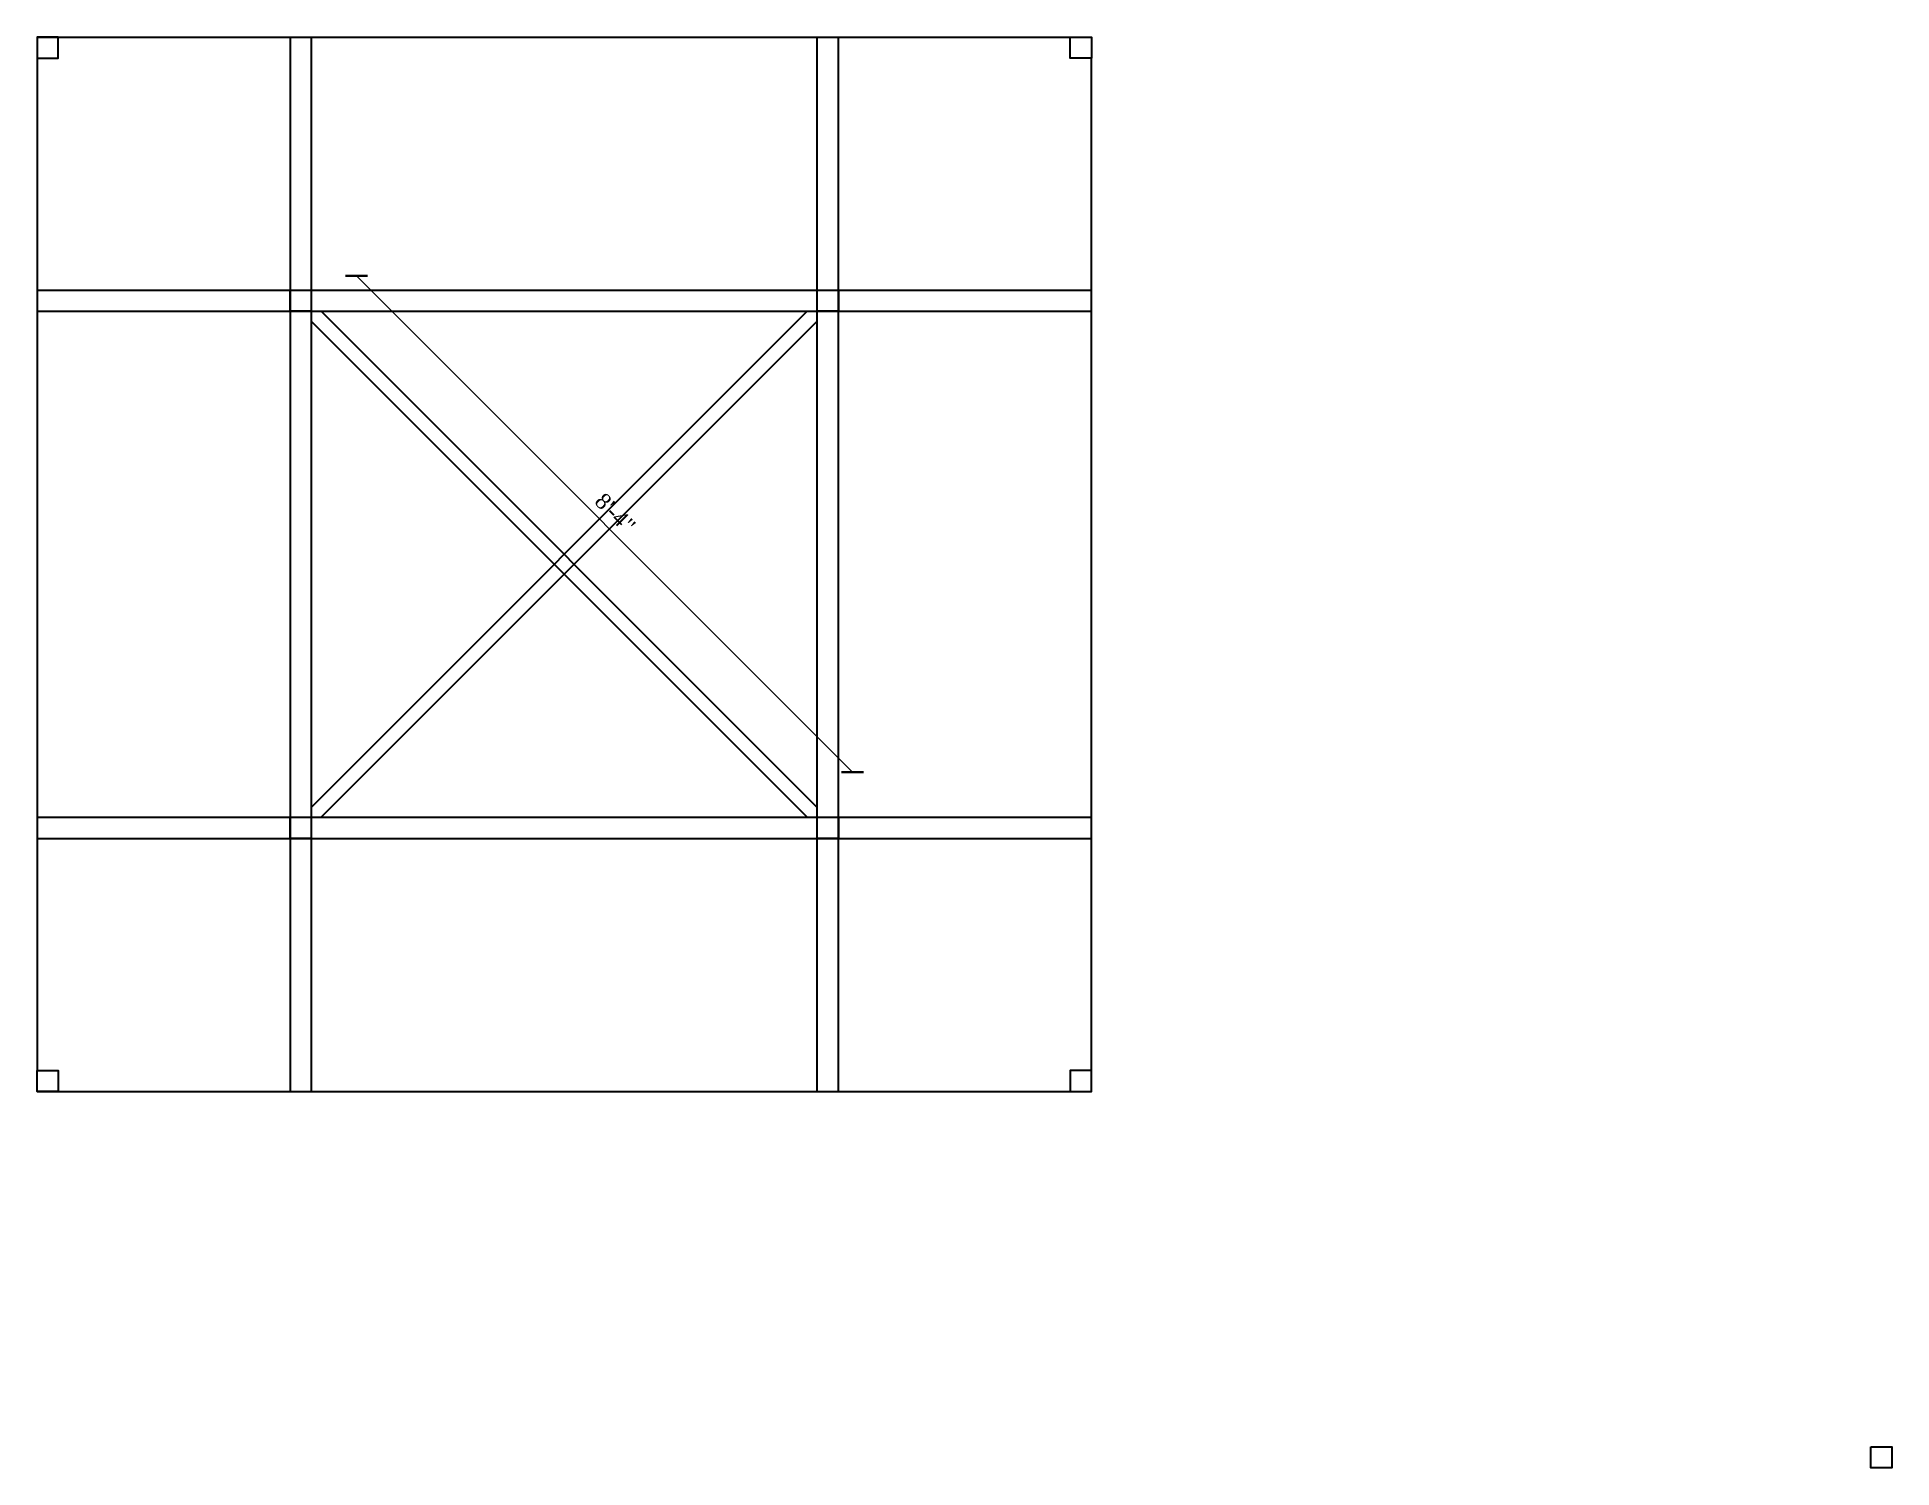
# Model space of a CAD drawing. Header units: inches. Extents: x 45643 to 70559, y -8725 to 1713.
# Drawn here: x 64454.6 to 64718.5, y -7809.8 to -7606.2 of the extents above; entities that cross this region are included whole.
import ezdxf

# ---------------------------------------------------------------- set-up
doc = ezdxf.new("R2010")
doc.units = ezdxf.units.IN
doc.header["$MEASUREMENT"] = 0
doc.layers.add('ELEVATION', color=6, linetype='Continuous', lineweight=30)
doc.styles.get("Standard").update_dxf_attribs({"font": 'times.ttf'})
doc.dimstyles.get("Standard").update_dxf_attribs({"dimtxt": 2.25, "dimasz": 2.25, "dimexe": 0.18, "dimexo": 0.0625, "dimgap": 1, "dimtad": 1, "dimdec": 1, "dimzin": 0, "dimdsep": 46, "dimlunit": 4, "dimtxsty": 'Standard', "dimblk": 'ARCHTICK', "dimcen": 0.09, "dimse1": 1, "dimse2": 1, "dimadec": 0, "dimazin": 0, "dimtfac": 1, "dimtdec": 1, "dimtofl": 0, "dimtmove": 0, "dimatfit": 3, "dimldrblk": 'ARCHTICK', "dimfxl": 1, "dimtolj": 1, "dimtzin": 0, "dimarcsym": 0})

msp = doc.modelspace()

# ---------------------------------------------------------------- blocks, each defined once
blk = doc.blocks.new('_ArchTick')
at = {"color": 0, "linetype": 'ByBlock', "const_width": 0.15}
blk.add_lwpolyline([(-0.5, -0.5), (0.5, 0.5)], dxfattribs=at)
blk = doc.blocks.new('*D1375')
at = {"layer": 'Defpoints', "color": 0, "transparency": 16777216}
for p in [(64500.09, -7640.19), (64495.06, -7645.22), (64565.65, -7715.81)]:
    blk.add_point(p, dxfattribs=at)
at = {"layer": 'ELEVATION', "color": 0, "lineweight": -2, "transparency": 16777216}
blk.add_line((64570.68, -7710.78), (64500.09, -7640.19), dxfattribs=at)
at = {"layer": 'ELEVATION', "color": 0, "lineweight": -2, "transparency": 16777216, "xscale": 2.25, "yscale": 2.25, "zscale": 2.25}
for p, rotation in [((64500.09, -7640.19), 135.0000000000008), ((64570.68, -7710.78), 315.0000000000008)]:
    blk.add_blockref('_ArchTick', p, dxfattribs=dict(at, rotation=rotation))
at = {"layer": 'ELEVATION', "color": 0, "transparency": 16777216, "insert": (64536.9, -7673.97), "char_height": 2.25, "attachment_point": 5, "rotation": 315}
blk.add_mtext('\\A1;8\'-4"', dxfattribs=at)

# ---------------------------------------------------------------- dimensions: what is measured, and where the dimension line sits
at = {"layer": 'ELEVATION'}
dim = msp.add_aligned_dim(p1=(64565.647, -7715.807), p2=(64495.061, -7645.221), distance=-7.112, dimstyle='Standard', dxfattribs=at)
dim.commit()
dim.dimension.update_dxf_attribs({"geometry": '*D1375', "text_midpoint": (64536.899, -7673.969)})

# ---------------------------------------------------------------- linework, layer by layer
at = {"layer": 'ELEVATION'}
for p, q in [((64454.647, -7606.221), (64604.647, -7606.221)), ((64490.647, -7606.221), (64490.647, -7756.221)), ((64493.647, -7606.221), (64493.647, -7756.221)), ((64565.647, -7756.221), (64565.647, -7606.221)), ((64568.647, -7756.221), (64568.647, -7606.221)), ((64454.647, -7609.221), (64454.647, -7753.221)), ((64604.647, -7753.221), (64604.647, -7609.221)), ((64454.647, -7642.221), (64604.647, -7642.221)), ((64454.647, -7645.221), (64604.647, -7645.221)), ((64493.647, -7715.807), (64564.233, -7645.221)), ((64564.233, -7717.221), (64493.647, -7646.635)), ((64565.647, -7715.807), (64495.061, -7645.221)), ((64495.061, -7717.221), (64565.647, -7646.635)), ((64454.647, -7717.221), (64604.647, -7717.221)), ((64454.647, -7720.221), (64604.647, -7720.221)), ((64454.647, -7756.221), (64604.647, -7756.221))]:
    msp.add_line(p, q, dxfattribs=at)
for points in [[(64454.647, -7609.221), (64457.647, -7609.221), (64457.647, -7606.221), (64454.647, -7606.221)], [(64604.647, -7609.221), (64601.647, -7609.221), (64601.647, -7606.221), (64604.647, -7606.221)], [(64490.647, -7642.221), (64493.647, -7642.221), (64493.647, -7645.221), (64490.647, -7645.221)], [(64565.647, -7642.221), (64568.647, -7642.221), (64568.647, -7645.221), (64565.647, -7645.221)], [(64490.647, -7717.221), (64493.647, -7717.221), (64493.647, -7720.221), (64490.647, -7720.221)], [(64565.647, -7717.221), (64568.647, -7717.221), (64568.647, -7720.221), (64565.647, -7720.221)], [(64454.647, -7753.221), (64457.647, -7753.221), (64457.647, -7756.221), (64454.647, -7756.221)], [(64604.647, -7753.221), (64601.647, -7753.221), (64601.647, -7756.221), (64604.647, -7756.221)], [(64715.547, -7806.776), (64718.547, -7806.776), (64718.547, -7809.776), (64715.547, -7809.776)]]:
    msp.add_lwpolyline(points, close=True, dxfattribs=at)

msp.set_redraw_order([(e.dxf.handle, doc.entitydb.next_handle()) for e in msp.query("TEXT MTEXT ATTDEF DIMENSION ARC_DIMENSION")])  # texts and dimensions are drawn at this point

doc.saveas('drawing.dxf')
